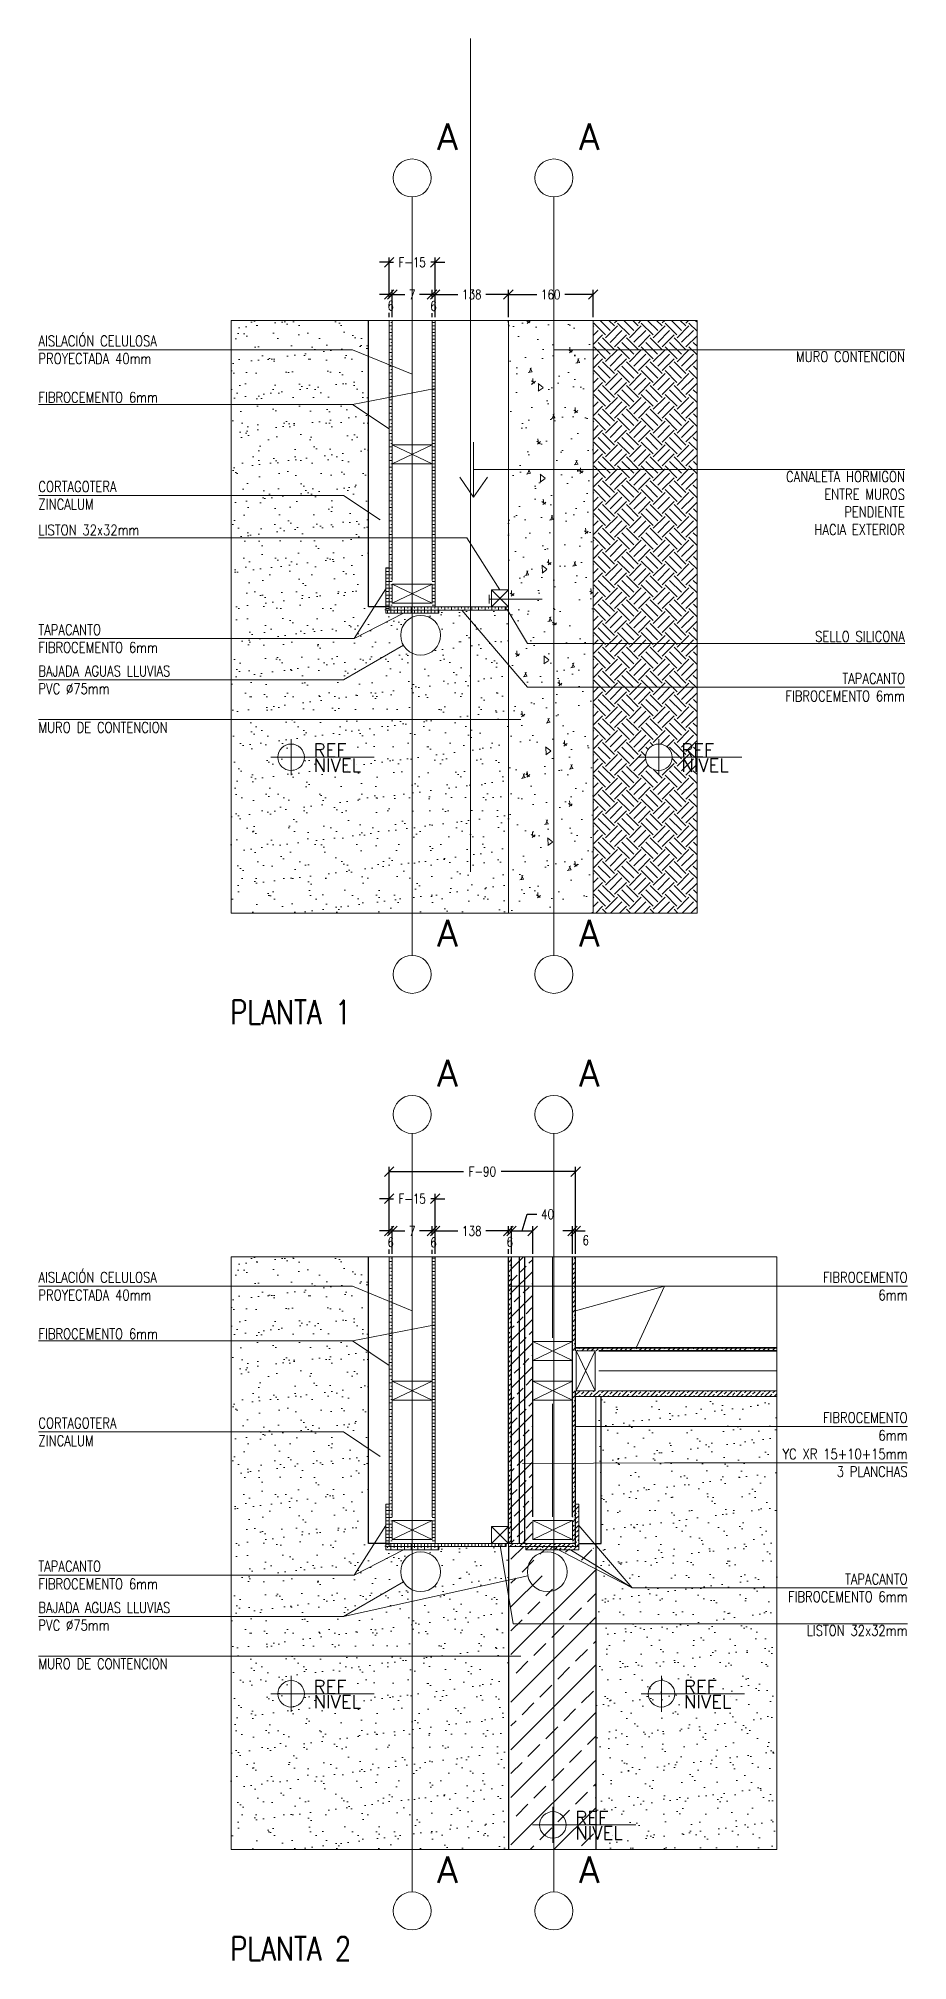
# Model space of a CAD drawing. Header units: metres. Extents: x -2 to 690, y -116 to 73.
# Drawn here: x 507.536 to 509.177, y -76.503 to -72.877 of the extents above; entities that cross this region are included whole.
import ezdxf
from ezdxf.enums import TextEntityAlignment as Align

# ---------------------------------------------------------------- set-up
doc = ezdxf.new("R2010")
doc.units = ezdxf.units.M
doc.header["$LTSCALE"] = 5
doc.header["$MEASUREMENT"] = 0
doc.layers.get('0').update_dxf_attribs({"color": 30})
doc.layers.get('DEFPOINTS').update_dxf_attribs({"color": 210})
doc.layers.add('_AUX', color=210, linetype='Continuous', lineweight=18, plot=False)
for name, color, linetype, lineweight in [('A-ANNO-DIMS', 3, 'Continuous', 18), ('A-ANNO-SYMB', 3, 'Continuous', 18), ('A-ANNO-TEXT', 3, 'Continuous', 18), ('A-DETL-MBND', 3, 'Continuous', 18), ('A-DETL-MCUT', 4, 'Continuous', 25), ('A-DETL-PATT', 8, 'Continuous', 18), ('A-ELEV-IDEN', 3, 'Continuous', 18), ('A-ELEV-MBE2', 4, 'Continuous', 25), ('A-SECT-MCUT', 7, 'Continuous', 35), ('A-WALL-PATT', 8, 'Continuous', 18), ('A-WALL-STUD', 3, 'Continuous', 18)]:
    doc.layers.add(name, color=color, linetype=linetype, lineweight=lineweight)
doc.styles.add('E-ROMANS', font='romans.shx', dxfattribs={"width": 0.8})
doc.dimstyles.new('E-0010_TICK_18', dxfattribs={"dimscale": 0.001, "dimtxt": 18, "dimasz": 18, "dimexe": 9, "dimexo": 6, "dimgap": 9, "dimtad": 0, "dimdec": 0, "dimlfac": 1000, "dimzin": 0, "dimdsep": 46, "dimtxsty": 'E-ROMANS', "dimblk": 'OBLIQUE', "dimcen": 9, "dimclrd": 256, "dimclre": 256, "dimclrt": 256, "dimadec": 0, "dimazin": 0, "dimtfac": 1, "dimtdec": 0, "dimtmove": 1, "dimatfit": 3, "dimldrblk": 'OPEN90', "dimfxl": 1, "dimtfill": 1, "dimtolj": 1, "dimtzin": 0, "dimarcsym": 0})
pattern_1 = [(0, (31.951525, 0), (0, 0.0127), []), (0, (31.951525, 0.00635), (0, 0.0127), [0.00635, -0.003175])]
pattern_2 = [(45, (0, 0), (-0.00898025612, 0.00898025612), []), (45, (-0.00449, 0.00449), (-0.00898025612, 0.00898025612), [0.00635, -0.003175])]
pattern_3 = [(90, (31.951525, 0), (-0.0127, 8e-19), []), (90, (31.945175, 0), (-0.0127, 8e-19), [0.00635, -0.003175])]

msp = doc.modelspace()

# ---------------------------------------------------------------- texts
at = {"layer": 'A-ANNO-TEXT', "style": 'E-ROMANS'}
for s, insert, char_height, attachment_point in [('AISLACIÓN CELULOSA\\PPROYECTADA 40mm', (507.5363, -73.464), 0.02, 4), ('MURO CONTENCION', (509.1715, -73.467), 0.02, 3), ('FIBROCEMENTO 6mm', (507.5363, -73.5537), 0.02, 4), ('CORTAGOTERA\\PZINCALUM', (507.5363, -73.7388), 0.02, 4), ('CANALETA HORMIGON\\PENTRE MUROS\\PPENDIENTE \\PHACIA EXTERIOR', (509.1715, -73.6933), 0.02, 3), ('LISTON 32x32mm', (507.5363, -73.804), 0.02, 4), ('TAPACANTO\\PFIBROCEMENTO 6mm', (507.5363, -74.0089), 0.02, 4), ('SELLO SILICONA', (509.1715, -74.0049), 0.02, 6), ('BAJADA AGUAS LLUVIAS\\PPVC %%C75mm', (507.5363, -74.0868), 0.02, 4), ('TAPACANTO\\PFIBROCEMENTO 6mm', (509.1715, -74.1006), 0.02, 6), ('MURO DE CONTENCION', (507.5363, -74.1764), 0.02, 4), ('\\pi-0.135,l0.135,t0.135;PLANTA 1', (507.8982, -74.691), 0.045, 1), ('AISLACIÓN CELULOSA\\PPROYECTADA 40mm', (507.5363, -75.2305), 0.02, 4), ('FIBROCEMENTO\\P6mm', (509.1765, -75.2305), 0.02, 6), ('FIBROCEMENTO 6mm', (507.5363, -75.3203), 0.02, 4), ('CORTAGOTERA\\PZINCALUM', (507.5363, -75.5053), 0.02, 4), ('FIBROCEMENTO\\P6mm', (509.1765, -75.4952), 0.02, 6), ('YC XR 15+10+15mm\\P3 PLANCHAS', (509.1765, -75.5637), 0.02, 6), ('TAPACANTO\\PFIBROCEMENTO 6mm', (507.5363, -75.7755), 0.02, 4), ('TAPACANTO\\PFIBROCEMENTO 6mm', (509.1765, -75.7996), 0.02, 6), ('BAJADA AGUAS LLUVIAS\\PPVC %%C75mm', (507.5363, -75.8534), 0.02, 4), ('LISTON 32x32mm', (509.1765, -75.87), 0.02, 3), ('MURO DE CONTENCION', (507.5363, -75.9429), 0.02, 4), ('\\pi-0.135,l0.135,t0.135;PLANTA 2 ', (507.8982, -76.4576), 0.045, 1)]:
    msp.add_mtext(s, dxfattribs=dict(at, insert=insert, char_height=char_height, attachment_point=attachment_point))
for p in [(508.3081, -73.0621), (508.5756, -73.0621), (508.3081, -74.5646), (508.5756, -74.5646), (508.3081, -74.8287), (508.5756, -74.8287), (508.3081, -76.3311), (508.5756, -76.3311)]:
    msp.add_attdef('A', text='0.00', height=0.05, dxfattribs=at).set_placement(p, align=Align.MIDDLE_CENTER)
for p in [(508.0556, -74.2395), (508.7495, -74.2395), (508.0556, -76.0061), (508.7545, -76.0061), (508.5495, -76.2535)]:
    msp.add_attdef('REF', text='', height=0.025, dxfattribs=at).set_placement(p, align=Align.BOTTOM_LEFT)
for p in [(508.0554, -74.2352), (508.7493, -74.2352), (508.0554, -76.0018), (508.7543, -76.0018), (508.5493, -76.2492)]:
    msp.add_attdef('NIVEL', text='%%P0,00', height=0.025, dxfattribs=at).set_placement(p, align=Align.TOP_LEFT)

# ---------------------------------------------------------------- blocks, each defined once
blk = doc.blocks.new('_Oblique')
at = {"color": 0, "linetype": 'ByBlock', "lineweight": -2}
blk.add_line((-0.5, -0.5), (0.5, 0.5), dxfattribs=at)
blk = doc.blocks.new('*D1018')
at = {"layer": 'A-ANNO-DIMS', "lineweight": -2, "transparency": 16777216}
for p, q in [((508.1981, -75.0655), (508.1801, -75.0655)), ((508.1981, -75.1692), (508.1981, -75.0565)), ((508.1981, -75.0655), (508.2062, -75.0655)), ((508.2851, -75.0655), (508.277, -75.0655)), ((508.2851, -75.1692), (508.2851, -75.0565)), ((508.2851, -75.0655), (508.3031, -75.0655))]:
    blk.add_line(p, q, dxfattribs=at)
at = {"layer": 'DEFPOINTS', "color": 0, "transparency": 16777216}
for p in [(508.1981, -75.1752), (508.2851, -75.1752)]:
    blk.add_point(p, dxfattribs=at)
at = {"layer": 'A-ANNO-DIMS', "lineweight": -2, "transparency": 16777216, "xscale": 0.018, "yscale": 0.018, "zscale": 0.018}
blk.add_blockref('_Oblique', (508.1981, -75.0655), dxfattribs=at)
at = {"layer": 'A-ANNO-DIMS', "lineweight": -2, "transparency": 16777216, "xscale": 0.018, "yscale": 0.018, "zscale": 0.018, "rotation": 180}
blk.add_blockref('_Oblique', (508.2851, -75.0655), dxfattribs=at)
at = {"layer": 'A-ANNO-DIMS', "transparency": 16777216, "insert": (508.2416, -75.0655), "char_height": 0.018, "attachment_point": 5, "style": 'E-ROMANS', "bg_fill": 3, "box_fill_scale": 1.25, "bg_fill_color": 256, "bg_fill_true_color": 13158600, "bg_fill_transparency": 0}
blk.add_mtext('\\A1;F-15', dxfattribs=at)
at = {"layer": 'DEFPOINTS', "color": 0, "transparency": 16777216}
blk.add_point((508.2851, -75.0655), dxfattribs=at)
blk = doc.blocks.new('_Open90')
at = {"color": 0, "linetype": 'ByBlock', "lineweight": -2}
for p, q in [((0, 0), (-1, 0)), ((-0.5, 0.5), (0, 0)), ((0, 0), (-0.5, -0.5))]:
    blk.add_line(p, q, dxfattribs=at)
blk = doc.blocks.new('*D41')
at = {"layer": 'A-ANNO-DIMS', "lineweight": -2, "transparency": 16777216}
for p, q in [((508.1981, -75.1692), (508.1981, -75.0053)), ((508.1981, -75.0143), (508.3387, -75.0143)), ((508.5501, -75.0143), (508.4095, -75.0143)), ((508.5501, -75.1692), (508.5501, -75.0053))]:
    blk.add_line(p, q, dxfattribs=at)
at = {"layer": 'DEFPOINTS', "color": 0, "transparency": 16777216}
for p in [(508.5501, -75.0143), (508.1981, -75.1752), (508.5501, -75.1752)]:
    blk.add_point(p, dxfattribs=at)
at = {"layer": 'A-ANNO-DIMS', "lineweight": -2, "transparency": 16777216, "xscale": 0.018, "yscale": 0.018, "zscale": 0.018, "rotation": 180}
blk.add_blockref('_Oblique', (508.1981, -75.0143), dxfattribs=at)
at = {"layer": 'A-ANNO-DIMS', "lineweight": -2, "transparency": 16777216, "xscale": 0.018, "yscale": 0.018, "zscale": 0.018}
blk.add_blockref('_Oblique', (508.5501, -75.0143), dxfattribs=at)
at = {"layer": 'A-ANNO-DIMS', "transparency": 16777216, "insert": (508.3741, -75.0143), "char_height": 0.018, "attachment_point": 5, "style": 'E-ROMANS', "bg_fill": 3, "box_fill_scale": 1.25, "bg_fill_color": 256, "bg_fill_true_color": 13158600, "bg_fill_transparency": 0}
blk.add_mtext('\\A1;F-90', dxfattribs=at)
blk = doc.blocks.new('*D1019')
at = {"layer": 'A-ANNO-DIMS', "lineweight": -2, "transparency": 16777216}
for p, q in [((508.1981, -75.1263), (508.1801, -75.1263)), ((508.1981, -75.1692), (508.1981, -75.1173)), ((508.2041, -75.1692), (508.2041, -75.1173)), ((508.2041, -75.1263), (508.2221, -75.1263))]:
    blk.add_line(p, q, dxfattribs=at)
at = {"layer": 'A-ANNO-DIMS', "transparency": 16777216, "insert": (508.2011, -75.1474), "char_height": 0.018, "attachment_point": 5, "style": 'E-ROMANS', "bg_fill": 3, "box_fill_scale": 1.25, "bg_fill_color": 256, "bg_fill_true_color": 13158600, "bg_fill_transparency": 0}
blk.add_mtext('\\A1;6', dxfattribs=at)
at = {"layer": 'A-ANNO-DIMS', "lineweight": -2, "transparency": 16777216}
blk.add_line((508.1981, -75.1263), (508.2041, -75.1263), dxfattribs=at)
at = {"layer": 'DEFPOINTS', "color": 0, "transparency": 16777216}
for p in [(508.2041, -75.1263), (508.1981, -75.1752), (508.2041, -75.1752)]:
    blk.add_point(p, dxfattribs=at)
at = {"layer": 'A-ANNO-DIMS', "lineweight": -2, "transparency": 16777216, "xscale": 0.018, "yscale": 0.018, "zscale": 0.018}
blk.add_blockref('_Oblique', (508.1981, -75.1263), dxfattribs=at)
at = {"layer": 'A-ANNO-DIMS', "lineweight": -2, "transparency": 16777216, "xscale": 0.018, "yscale": 0.018, "zscale": 0.018, "rotation": 180}
blk.add_blockref('_Oblique', (508.2041, -75.1263), dxfattribs=at)
blk = doc.blocks.new('*D1020')
at = {"layer": 'A-ANNO-DIMS', "lineweight": -2, "transparency": 16777216}
for p, q in [((508.2041, -75.1692), (508.2041, -75.1173)), ((508.2041, -75.1263), (508.2278, -75.1263)), ((508.2791, -75.1263), (508.2554, -75.1263)), ((508.2791, -75.1692), (508.2791, -75.1173))]:
    blk.add_line(p, q, dxfattribs=at)
at = {"layer": 'DEFPOINTS', "color": 0, "transparency": 16777216}
for p in [(508.2791, -75.1263), (508.2041, -75.1752), (508.2791, -75.1752)]:
    blk.add_point(p, dxfattribs=at)
at = {"layer": 'A-ANNO-DIMS', "lineweight": -2, "transparency": 16777216, "xscale": 0.018, "yscale": 0.018, "zscale": 0.018, "rotation": 180}
blk.add_blockref('_Oblique', (508.2041, -75.1263), dxfattribs=at)
at = {"layer": 'A-ANNO-DIMS', "lineweight": -2, "transparency": 16777216, "xscale": 0.018, "yscale": 0.018, "zscale": 0.018}
blk.add_blockref('_Oblique', (508.2791, -75.1263), dxfattribs=at)
at = {"layer": 'A-ANNO-DIMS', "transparency": 16777216, "insert": (508.2416, -75.1263), "char_height": 0.018, "attachment_point": 5, "style": 'E-ROMANS', "bg_fill": 3, "box_fill_scale": 1.25, "bg_fill_color": 256, "bg_fill_true_color": 13158600, "bg_fill_transparency": 0}
blk.add_mtext('\\A1;7', dxfattribs=at)
blk = doc.blocks.new('*D1021')
at = {"layer": 'A-ANNO-DIMS', "lineweight": -2, "transparency": 16777216}
for p, q in [((508.2791, -75.1263), (508.2611, -75.1263)), ((508.2791, -75.1692), (508.2791, -75.1173)), ((508.2851, -75.1692), (508.2851, -75.1173)), ((508.2851, -75.1263), (508.3031, -75.1263))]:
    blk.add_line(p, q, dxfattribs=at)
at = {"layer": 'A-ANNO-DIMS', "transparency": 16777216, "insert": (508.2821, -75.1479), "char_height": 0.018, "attachment_point": 5, "style": 'E-ROMANS', "bg_fill": 3, "box_fill_scale": 1.25, "bg_fill_color": 256, "bg_fill_true_color": 13158600, "bg_fill_transparency": 0}
blk.add_mtext('\\A1;6', dxfattribs=at)
at = {"layer": 'A-ANNO-DIMS', "lineweight": -2, "transparency": 16777216}
blk.add_line((508.2791, -75.1263), (508.2851, -75.1263), dxfattribs=at)
at = {"layer": 'DEFPOINTS', "color": 0, "transparency": 16777216}
for p in [(508.2851, -75.1263), (508.2791, -75.1752), (508.2851, -75.1752)]:
    blk.add_point(p, dxfattribs=at)
at = {"layer": 'A-ANNO-DIMS', "lineweight": -2, "transparency": 16777216, "xscale": 0.018, "yscale": 0.018, "zscale": 0.018}
blk.add_blockref('_Oblique', (508.2791, -75.1263), dxfattribs=at)
at = {"layer": 'A-ANNO-DIMS', "lineweight": -2, "transparency": 16777216, "xscale": 0.018, "yscale": 0.018, "zscale": 0.018, "rotation": 180}
blk.add_blockref('_Oblique', (508.2851, -75.1263), dxfattribs=at)
blk = doc.blocks.new('*D1022')
at = {"layer": 'A-ANNO-DIMS', "lineweight": -2, "transparency": 16777216}
for p, q in [((508.2851, -75.1692), (508.2851, -75.1173)), ((508.2851, -75.1263), (508.3277, -75.1263)), ((508.4231, -75.1263), (508.3806, -75.1263)), ((508.4231, -75.1692), (508.4231, -75.1173))]:
    blk.add_line(p, q, dxfattribs=at)
at = {"layer": 'DEFPOINTS', "color": 0, "transparency": 16777216}
for p in [(508.4231, -75.1263), (508.2851, -75.1752), (508.4231, -75.1752)]:
    blk.add_point(p, dxfattribs=at)
at = {"layer": 'A-ANNO-DIMS', "lineweight": -2, "transparency": 16777216, "xscale": 0.018, "yscale": 0.018, "zscale": 0.018, "rotation": 180}
blk.add_blockref('_Oblique', (508.2851, -75.1263), dxfattribs=at)
at = {"layer": 'A-ANNO-DIMS', "lineweight": -2, "transparency": 16777216, "xscale": 0.018, "yscale": 0.018, "zscale": 0.018}
blk.add_blockref('_Oblique', (508.4231, -75.1263), dxfattribs=at)
at = {"layer": 'A-ANNO-DIMS', "transparency": 16777216, "insert": (508.3541, -75.1263), "char_height": 0.018, "attachment_point": 5, "style": 'E-ROMANS', "bg_fill": 3, "box_fill_scale": 1.25, "bg_fill_color": 256, "bg_fill_true_color": 13158600, "bg_fill_transparency": 0}
blk.add_mtext('\\A1;138', dxfattribs=at)
blk = doc.blocks.new('*D1023')
at = {"layer": 'A-ANNO-DIMS', "lineweight": -2, "transparency": 16777216}
for p, q in [((508.4231, -75.1263), (508.4051, -75.1263)), ((508.4231, -75.1692), (508.4231, -75.1173)), ((508.4291, -75.1692), (508.4291, -75.1173)), ((508.4291, -75.1263), (508.4471, -75.1263))]:
    blk.add_line(p, q, dxfattribs=at)
at = {"layer": 'A-ANNO-DIMS', "transparency": 16777216, "insert": (508.4261, -75.1468), "char_height": 0.018, "attachment_point": 5, "style": 'E-ROMANS', "bg_fill": 3, "box_fill_scale": 1.25, "bg_fill_color": 256, "bg_fill_true_color": 13158600, "bg_fill_transparency": 0}
blk.add_mtext('\\A1;6', dxfattribs=at)
at = {"layer": 'A-ANNO-DIMS', "lineweight": -2, "transparency": 16777216}
blk.add_line((508.4231, -75.1263), (508.4291, -75.1263), dxfattribs=at)
at = {"layer": 'DEFPOINTS', "color": 0, "transparency": 16777216}
for p in [(508.4291, -75.1263), (508.4231, -75.1752), (508.4291, -75.1752)]:
    blk.add_point(p, dxfattribs=at)
at = {"layer": 'A-ANNO-DIMS', "lineweight": -2, "transparency": 16777216, "xscale": 0.018, "yscale": 0.018, "zscale": 0.018}
blk.add_blockref('_Oblique', (508.4231, -75.1263), dxfattribs=at)
at = {"layer": 'A-ANNO-DIMS', "lineweight": -2, "transparency": 16777216, "xscale": 0.018, "yscale": 0.018, "zscale": 0.018, "rotation": 180}
blk.add_blockref('_Oblique', (508.4291, -75.1263), dxfattribs=at)
blk = doc.blocks.new('*D42')
at = {"layer": 'A-ANNO-DIMS', "lineweight": -2, "transparency": 16777216}
for p, q in [((508.4291, -75.1692), (508.4291, -75.1173)), ((508.4291, -75.1263), (508.4691, -75.1263)), ((508.4491, -75.1263), (508.4586, -75.0948)), ((508.4586, -75.0948), (508.4766, -75.0948)), ((508.4691, -75.1692), (508.4691, -75.1173))]:
    blk.add_line(p, q, dxfattribs=at)
at = {"layer": 'DEFPOINTS', "color": 0, "transparency": 16777216}
for p in [(508.4291, -75.1752), (508.4691, -75.1752)]:
    blk.add_point(p, dxfattribs=at)
at = {"layer": 'A-ANNO-DIMS', "lineweight": -2, "transparency": 16777216, "xscale": 0.018, "yscale": 0.018, "zscale": 0.018, "rotation": 180}
blk.add_blockref('_Oblique', (508.4291, -75.1263), dxfattribs=at)
at = {"layer": 'A-ANNO-DIMS', "transparency": 16777216, "insert": (508.4972, -75.0948), "char_height": 0.018, "attachment_point": 5, "style": 'E-ROMANS', "bg_fill": 3, "box_fill_scale": 1.25, "bg_fill_color": 256, "bg_fill_true_color": 13158600, "bg_fill_transparency": 0}
blk.add_mtext('\\A1;40', dxfattribs=at)
at = {"layer": 'DEFPOINTS', "color": 0, "transparency": 16777216}
blk.add_point((508.4691, -75.1263), dxfattribs=at)
at = {"layer": 'A-ANNO-DIMS', "lineweight": -2, "transparency": 16777216, "xscale": 0.018, "yscale": 0.018, "zscale": 0.018}
blk.add_blockref('_Oblique', (508.4691, -75.1263), dxfattribs=at)
blk = doc.blocks.new('*D1024')
at = {"layer": 'A-ANNO-DIMS', "lineweight": -2, "transparency": 16777216}
for p, q in [((508.5441, -75.1263), (508.5261, -75.1263)), ((508.5441, -75.1692), (508.5441, -75.1173)), ((508.5501, -75.1692), (508.5501, -75.1173)), ((508.5501, -75.1263), (508.5681, -75.1263))]:
    blk.add_line(p, q, dxfattribs=at)
at = {"layer": 'A-ANNO-DIMS', "transparency": 16777216, "insert": (508.5691, -75.1439), "char_height": 0.018, "attachment_point": 5, "style": 'E-ROMANS', "bg_fill": 3, "box_fill_scale": 1.25, "bg_fill_color": 256, "bg_fill_true_color": 13158600, "bg_fill_transparency": 0}
blk.add_mtext('\\A1;6', dxfattribs=at)
at = {"layer": 'A-ANNO-DIMS', "lineweight": -2, "transparency": 16777216}
blk.add_line((508.5441, -75.1263), (508.5501, -75.1263), dxfattribs=at)
at = {"layer": 'DEFPOINTS', "color": 0, "transparency": 16777216}
for p in [(508.5501, -75.1263), (508.5441, -75.1752), (508.5501, -75.1752)]:
    blk.add_point(p, dxfattribs=at)
at = {"layer": 'A-ANNO-DIMS', "lineweight": -2, "transparency": 16777216, "xscale": 0.018, "yscale": 0.018, "zscale": 0.018}
blk.add_blockref('_Oblique', (508.5441, -75.1263), dxfattribs=at)
at = {"layer": 'A-ANNO-DIMS', "lineweight": -2, "transparency": 16777216, "xscale": 0.018, "yscale": 0.018, "zscale": 0.018, "rotation": 180}
blk.add_blockref('_Oblique', (508.5501, -75.1263), dxfattribs=at)
blk = doc.blocks.new('*D1025')
at = {"layer": 'A-ANNO-DIMS', "lineweight": -2, "transparency": 16777216}
for p, q in [((508.1981, -73.299), (508.1801, -73.299)), ((508.1981, -73.4026), (508.1981, -73.29)), ((508.1981, -73.299), (508.2062, -73.299)), ((508.2851, -73.299), (508.277, -73.299)), ((508.2851, -73.4026), (508.2851, -73.29)), ((508.2851, -73.299), (508.3031, -73.299))]:
    blk.add_line(p, q, dxfattribs=at)
at = {"layer": 'DEFPOINTS', "color": 0, "transparency": 16777216}
for p in [(508.1981, -73.4086), (508.2851, -73.4086)]:
    blk.add_point(p, dxfattribs=at)
at = {"layer": 'A-ANNO-DIMS', "lineweight": -2, "transparency": 16777216, "xscale": 0.018, "yscale": 0.018, "zscale": 0.018}
blk.add_blockref('_Oblique', (508.1981, -73.299), dxfattribs=at)
at = {"layer": 'A-ANNO-DIMS', "lineweight": -2, "transparency": 16777216, "xscale": 0.018, "yscale": 0.018, "zscale": 0.018, "rotation": 180}
blk.add_blockref('_Oblique', (508.2851, -73.299), dxfattribs=at)
at = {"layer": 'A-ANNO-DIMS', "transparency": 16777216, "insert": (508.2416, -73.299), "char_height": 0.018, "attachment_point": 5, "style": 'E-ROMANS', "bg_fill": 3, "box_fill_scale": 1.25, "bg_fill_color": 256, "bg_fill_true_color": 13158600, "bg_fill_transparency": 0}
blk.add_mtext('\\A1;F-15', dxfattribs=at)
at = {"layer": 'DEFPOINTS', "color": 0, "transparency": 16777216}
blk.add_point((508.2851, -73.299), dxfattribs=at)
blk = doc.blocks.new('*D1026')
at = {"layer": 'A-ANNO-DIMS', "lineweight": -2, "transparency": 16777216}
for p, q in [((508.1981, -73.4026), (508.1981, -73.3507)), ((508.2041, -73.4026), (508.2041, -73.3507)), ((508.1981, -73.3597), (508.1801, -73.3597)), ((508.2041, -73.3597), (508.2221, -73.3597))]:
    blk.add_line(p, q, dxfattribs=at)
at = {"layer": 'A-ANNO-DIMS', "transparency": 16777216, "insert": (508.2011, -73.3808), "char_height": 0.018, "attachment_point": 5, "style": 'E-ROMANS', "bg_fill": 3, "box_fill_scale": 1.25, "bg_fill_color": 256, "bg_fill_true_color": 13158600, "bg_fill_transparency": 0}
blk.add_mtext('\\A1;6', dxfattribs=at)
at = {"layer": 'A-ANNO-DIMS', "lineweight": -2, "transparency": 16777216}
blk.add_line((508.1981, -73.3597), (508.2041, -73.3597), dxfattribs=at)
at = {"layer": 'DEFPOINTS', "color": 0, "transparency": 16777216}
for p in [(508.2041, -73.3597), (508.1981, -73.4086), (508.2041, -73.4086)]:
    blk.add_point(p, dxfattribs=at)
at = {"layer": 'A-ANNO-DIMS', "lineweight": -2, "transparency": 16777216, "xscale": 0.018, "yscale": 0.018, "zscale": 0.018}
blk.add_blockref('_Oblique', (508.1981, -73.3597), dxfattribs=at)
at = {"layer": 'A-ANNO-DIMS', "lineweight": -2, "transparency": 16777216, "xscale": 0.018, "yscale": 0.018, "zscale": 0.018, "rotation": 180}
blk.add_blockref('_Oblique', (508.2041, -73.3597), dxfattribs=at)
blk = doc.blocks.new('*D1027')
at = {"layer": 'A-ANNO-DIMS', "lineweight": -2, "transparency": 16777216}
for p, q in [((508.2041, -73.4026), (508.2041, -73.3507)), ((508.2791, -73.4026), (508.2791, -73.3507)), ((508.2041, -73.3597), (508.2278, -73.3597)), ((508.2791, -73.3597), (508.2554, -73.3597))]:
    blk.add_line(p, q, dxfattribs=at)
at = {"layer": 'DEFPOINTS', "color": 0, "transparency": 16777216}
for p in [(508.2791, -73.3597), (508.2041, -73.4086), (508.2791, -73.4086)]:
    blk.add_point(p, dxfattribs=at)
at = {"layer": 'A-ANNO-DIMS', "lineweight": -2, "transparency": 16777216, "xscale": 0.018, "yscale": 0.018, "zscale": 0.018, "rotation": 180}
blk.add_blockref('_Oblique', (508.2041, -73.3597), dxfattribs=at)
at = {"layer": 'A-ANNO-DIMS', "lineweight": -2, "transparency": 16777216, "xscale": 0.018, "yscale": 0.018, "zscale": 0.018}
blk.add_blockref('_Oblique', (508.2791, -73.3597), dxfattribs=at)
at = {"layer": 'A-ANNO-DIMS', "transparency": 16777216, "insert": (508.2416, -73.3597), "char_height": 0.018, "attachment_point": 5, "style": 'E-ROMANS', "bg_fill": 3, "box_fill_scale": 1.25, "bg_fill_color": 256, "bg_fill_true_color": 13158600, "bg_fill_transparency": 0}
blk.add_mtext('\\A1;7', dxfattribs=at)
blk = doc.blocks.new('*D1028')
at = {"layer": 'A-ANNO-DIMS', "lineweight": -2, "transparency": 16777216}
for p, q in [((508.2791, -73.4026), (508.2791, -73.3507)), ((508.2851, -73.4026), (508.2851, -73.3507)), ((508.2791, -73.3597), (508.2611, -73.3597)), ((508.2851, -73.3597), (508.3031, -73.3597))]:
    blk.add_line(p, q, dxfattribs=at)
at = {"layer": 'A-ANNO-DIMS', "transparency": 16777216, "insert": (508.2821, -73.3814), "char_height": 0.018, "attachment_point": 5, "style": 'E-ROMANS', "bg_fill": 3, "box_fill_scale": 1.25, "bg_fill_color": 256, "bg_fill_true_color": 13158600, "bg_fill_transparency": 0}
blk.add_mtext('\\A1;6', dxfattribs=at)
at = {"layer": 'A-ANNO-DIMS', "lineweight": -2, "transparency": 16777216}
blk.add_line((508.2791, -73.3597), (508.2851, -73.3597), dxfattribs=at)
at = {"layer": 'DEFPOINTS', "color": 0, "transparency": 16777216}
for p in [(508.2851, -73.3597), (508.2791, -73.4086), (508.2851, -73.4086)]:
    blk.add_point(p, dxfattribs=at)
at = {"layer": 'A-ANNO-DIMS', "lineweight": -2, "transparency": 16777216, "xscale": 0.018, "yscale": 0.018, "zscale": 0.018}
blk.add_blockref('_Oblique', (508.2791, -73.3597), dxfattribs=at)
at = {"layer": 'A-ANNO-DIMS', "lineweight": -2, "transparency": 16777216, "xscale": 0.018, "yscale": 0.018, "zscale": 0.018, "rotation": 180}
blk.add_blockref('_Oblique', (508.2851, -73.3597), dxfattribs=at)
blk = doc.blocks.new('*D1029')
at = {"layer": 'A-ANNO-DIMS', "lineweight": -2, "transparency": 16777216}
for p, q in [((508.2851, -73.4026), (508.2851, -73.3507)), ((508.4231, -73.4026), (508.4231, -73.3507)), ((508.2851, -73.3597), (508.3277, -73.3597)), ((508.4231, -73.3597), (508.3806, -73.3597))]:
    blk.add_line(p, q, dxfattribs=at)
at = {"layer": 'DEFPOINTS', "color": 0, "transparency": 16777216}
for p in [(508.4231, -73.3597), (508.2851, -73.4086), (508.4231, -73.4086)]:
    blk.add_point(p, dxfattribs=at)
at = {"layer": 'A-ANNO-DIMS', "lineweight": -2, "transparency": 16777216, "xscale": 0.018, "yscale": 0.018, "zscale": 0.018, "rotation": 180}
blk.add_blockref('_Oblique', (508.2851, -73.3597), dxfattribs=at)
at = {"layer": 'A-ANNO-DIMS', "lineweight": -2, "transparency": 16777216, "xscale": 0.018, "yscale": 0.018, "zscale": 0.018}
blk.add_blockref('_Oblique', (508.4231, -73.3597), dxfattribs=at)
at = {"layer": 'A-ANNO-DIMS', "transparency": 16777216, "insert": (508.3541, -73.3597), "char_height": 0.018, "attachment_point": 5, "style": 'E-ROMANS', "bg_fill": 3, "box_fill_scale": 1.25, "bg_fill_color": 256, "bg_fill_true_color": 13158600, "bg_fill_transparency": 0}
blk.add_mtext('\\A1;138', dxfattribs=at)
blk = doc.blocks.new('*D51')
at = {"layer": 'A-ANNO-DIMS', "lineweight": -2, "transparency": 16777216}
for p, q in [((508.4231, -73.4026), (508.4231, -73.3507)), ((508.5831, -73.4026), (508.5831, -73.3507)), ((508.4231, -73.3597), (508.4767, -73.3597)), ((508.5831, -73.3597), (508.5296, -73.3597))]:
    blk.add_line(p, q, dxfattribs=at)
at = {"layer": 'DEFPOINTS', "color": 0, "transparency": 16777216}
for p in [(508.5831, -73.3597), (508.4231, -73.4086), (508.5831, -73.4086)]:
    blk.add_point(p, dxfattribs=at)
at = {"layer": 'A-ANNO-DIMS', "lineweight": -2, "transparency": 16777216, "xscale": 0.018, "yscale": 0.018, "zscale": 0.018, "rotation": 180}
blk.add_blockref('_Oblique', (508.4231, -73.3597), dxfattribs=at)
at = {"layer": 'A-ANNO-DIMS', "lineweight": -2, "transparency": 16777216, "xscale": 0.018, "yscale": 0.018, "zscale": 0.018}
blk.add_blockref('_Oblique', (508.5831, -73.3597), dxfattribs=at)
at = {"layer": 'A-ANNO-DIMS', "transparency": 16777216, "insert": (508.5031, -73.3597), "char_height": 0.018, "attachment_point": 5, "style": 'E-ROMANS', "bg_fill": 3, "box_fill_scale": 1.25, "bg_fill_color": 256, "bg_fill_true_color": 13158600, "bg_fill_transparency": 0}
blk.add_mtext('\\A1;160', dxfattribs=at)

# ---------------------------------------------------------------- hatches: boundary and pattern name
at = {"layer": 'A-DETL-PATT'}
h = msp.add_hatch(dxfattribs=at)
h.set_pattern_fill('AR-SAND', color=256, scale=0.001, style=0)
h.set_pattern_definition([(37.5, (31.951525, 2.28406), (-0.0016000313, 0.0489413237), [0, -0.038608, 0, -0.04318, 0, -0.041275]), (7.5, (31.951525, 2.28406), (0.044952328, 0.07168251), [0, -0.020828, 0, -0.034798, 0, -0.013335]), (327.5, (31.920283, 2.28406), (0.079099237, 0.0001437185), [0, -0.0127, 0, -0.04572, 0, -0.05969]), (317.5, (31.920283, 2.28406), (0.076355645, 0.022292932), [0, -0.00635, 0, -0.029972, 0, -0.03429])])
h.paths.add_polyline_path([(508.4231, -73.9551), (508.4231, -73.9491), (508.4189, -73.9491), (508.4189, -73.9551), (508.2921, -73.9551), (508.2921, -73.9611), (508.1921, -73.9611), (508.1921, -73.9551), (508.1921, -73.9491), (508.1591, -73.9491), (508.1591, -73.4086), (507.9, -73.4086), (507.9, -74.5266), (508.4231, -74.5266)])
h.paths.add_polyline_path([(508.2201, -74.0026, -1), (508.2951, -74.0026, -1)], flags=16)
h = msp.add_hatch(dxfattribs=at)
h.set_pattern_fill('BRASS', color=256, scale=0.002, style=0)
h.set_pattern_definition(pattern_1)
h.paths.add_polyline_path([(508.2041, -73.4086), (508.1981, -73.4086), (508.1981, -73.9491), (508.2041, -73.9491), (508.2041, -73.8991)])
h.paths.add_polyline_path([(508.2851, -73.4086), (508.2791, -73.4086), (508.2791, -73.8991), (508.2791, -73.9491), (508.2851, -73.9491)])
h.paths.add_polyline_path([(508.1981, -73.8751), (508.1921, -73.8751), (508.1921, -73.9491), (508.1981, -73.9491)])
h.paths.add_polyline_path([(508.1981, -73.9491), (508.1921, -73.9491), (508.1921, -73.9551), (508.1981, -73.9551)])
h = msp.add_hatch(dxfattribs=at)
h.set_pattern_fill('AR-CONC', color=256, scale=0.0005, angle=45, style=0)
h.set_pattern_definition([(95, (31.951525, 0), (0.070047325, 0.05877669), [0.009525, -0.104775]), (40, (31.95153, 0), (-0.080008945, 0.055088503), [0.00762, -0.08382]), (145.451, (31.95736, 0.0049), (-0.009961079, 0.113865118), [0.008095, -0.089045]), (91.1842, (31.93356, 0.01796), (0.110705122, 0.080976706), [0.0142875, -0.1571625]), (141.6356, (31.94279, 0.02471), (-0.003543072, 0.171413216), [0.0121425, -0.1335675]), (36.184, (31.93356, 0.01796), (-0.003542786, 0.171413193), [0.01143, -0.12573]), (66, (31.947035, 0.02245), (0.089760276, 0.017447634), [0.009525, -0.104775]), (11, (31.94704, 0.02245), (-0.043269963, 0.086970597), [0.00762, -0.08382]), (116.4514, (31.954515, 0.023905), (0.04649002, 0.104418228), [0.008095, -0.089045]), (82.5, (31.951525, 0), (-0.0288027345, 0.0309867068), [0, -0.082804, 0, -0.08509, 0, -0.0841375]), (52.5, (31.951525, 0), (-0.0117948637, 0.0590435), [0, -0.048514, 0, -0.080899, 0, -0.0320675]), (12.5, (31.9315, -0.020026), (0.0499639315, 0.0459130978), [0, -0.03175, 0, -0.09906, 0, -0.131445]), (2.5, (31.92252, -0.029006), (0.043381952, 0.0613611964), [0, -0.041275, 0, -0.065786, 0, -0.093345])])
h.paths.add_polyline_path([(508.5831, -73.4086), (508.5091, -73.4086), (508.5091, -73.464), (508.5831, -73.464)])
h.paths.add_polyline_path([(508.5091, -73.4086), (508.4231, -73.4086), (508.4231, -73.9491), (508.4231, -73.9491), (508.4231, -73.9956), (508.4593, -74.1006), (508.5091, -74.1006)])
h.paths.add_polyline_path([(508.5831, -73.464), (508.5091, -73.464), (508.5091, -74.1006), (508.5831, -74.1006), (508.5831, -73.9491)])
h.paths.add_polyline_path([(508.5831, -74.1006), (508.5091, -74.1006), (508.5091, -74.5266), (508.5831, -74.5266)])
h.paths.add_polyline_path([(508.5091, -74.1006), (508.4593, -74.1006), (508.4231, -73.9956), (508.4231, -74.5266), (508.5091, -74.5266)])
h = msp.add_hatch(dxfattribs=at)
h.set_pattern_fill('BRASS', color=256, scale=0.002, angle=90, style=0)
h.set_pattern_definition(pattern_3)
h.paths.add_polyline_path([(508.1921, -73.9551), (508.2921, -73.9551), (508.2921, -73.9611), (508.1921, -73.9611)])
edge = h.paths.add_edge_path()
edge.add_line((508.4189, -73.9551), (508.1981, -73.9551))
edge.add_line((508.1981, -73.9551), (508.1981, -73.9491))
edge.add_line((508.1981, -73.9491), (508.4189, -73.9491))
h = msp.add_hatch(dxfattribs=at)
h.set_pattern_fill('AR-SAND', color=256, scale=0.001, style=0)
h.set_pattern_definition([(37.5, (31.951525, 0.51749), (-0.0016000313, 0.0489413237), [0, -0.038608, 0, -0.04318, 0, -0.041275]), (7.5, (31.951525, 0.51749), (0.044952328, 0.07168251), [0, -0.020828, 0, -0.034798, 0, -0.013335]), (327.5, (31.920283, 0.51749), (0.079099237, 0.0001437185), [0, -0.0127, 0, -0.04572, 0, -0.05969]), (317.5, (31.920283, 0.51749), (0.076355645, 0.022292932), [0, -0.00635, 0, -0.029972, 0, -0.03429])])
h.paths.add_polyline_path([(508.4231, -75.7216), (508.4231, -75.7156), (508.4189, -75.7156), (508.4189, -75.7216), (508.2921, -75.7216), (508.2921, -75.7276), (508.1921, -75.7276), (508.1921, -75.7216), (508.1921, -75.7156), (508.1591, -75.7156), (508.1591, -75.1752), (507.9, -75.1752), (507.9, -76.2932), (508.4231, -76.2932)])
h.paths.add_polyline_path([(508.2201, -75.7691, -1), (508.2951, -75.7691, -1)], flags=16)
h = msp.add_hatch(dxfattribs=at)
h.set_pattern_fill('BRASS', color=256, scale=0.002, style=0)
h.set_pattern_definition(pattern_1)
h.paths.add_polyline_path([(508.2851, -75.1752), (508.2791, -75.1752), (508.2791, -75.6656), (508.2791, -75.7156), (508.2851, -75.7156)])
h.paths.add_polyline_path([(508.2041, -75.1752), (508.1981, -75.1752), (508.1981, -75.7156), (508.2041, -75.7156), (508.2041, -75.6656)])
h = msp.add_hatch(dxfattribs=at)
h.set_pattern_fill('BRASS', color=256, scale=0.002, angle=45, style=0)
h.set_pattern_definition(pattern_2)
h.paths.add_polyline_path([(508.4291, -75.1752), (508.4231, -75.1752), (508.4231, -75.7156), (508.4291, -75.7156)])
h.paths.add_polyline_path([(508.5501, -75.4276), (508.5441, -75.4276), (508.5441, -75.4526), (508.5441, -75.6656), (508.5441, -75.7156), (508.5501, -75.7156), (508.5501, -75.6416)])
h.paths.add_polyline_path([(508.5501, -75.1752), (508.5441, -75.1752), (508.5441, -75.3526), (508.5501, -75.3526)])
h = msp.add_hatch(dxfattribs=at)
h.set_pattern_fill('BRASS', color=256, scale=0.005, angle=45, style=0)
h.set_pattern_definition([(45, (0, 0), (-0.0224506403, 0.0224506403), []), (45, (-0.011225, 0.011225), (-0.0224506403, 0.0224506403), [0.015875, -0.0079375])])
h.paths.add_polyline_path([(508.4691, -75.1752), (508.4541, -75.1752), (508.4541, -75.7156), (508.4691, -75.7156), (508.4691, -75.6656)])
h.paths.add_polyline_path([(508.4541, -75.1752), (508.4441, -75.1752), (508.4441, -75.7156), (508.4541, -75.7156)])
h.paths.add_polyline_path([(508.4441, -75.1752), (508.4291, -75.1752), (508.4291, -75.7156), (508.4441, -75.7156)])
h = msp.add_hatch(dxfattribs=at)
h.set_pattern_fill('BRASS', color=256, scale=0.002, angle=45, style=0)
h.set_pattern_definition(pattern_2)
h.paths.add_polyline_path([(508.9298, -75.3466), (508.5981, -75.3466), (508.5981, -75.3526), (508.9298, -75.3526)])
h.paths.add_polyline_path([(508.5981, -75.3466), (508.5501, -75.3466), (508.5501, -75.3526), (508.5941, -75.3526), (508.5981, -75.3526)])
h.paths.add_polyline_path([(508.5981, -75.4276), (508.5941, -75.4276), (508.5501, -75.4276), (508.5501, -75.4386), (508.5981, -75.4386)])
h.paths.add_polyline_path([(508.9298, -75.4276), (508.5981, -75.4276), (508.5981, -75.4386), (508.9298, -75.4386)])
h = msp.add_hatch(dxfattribs=at)
h.set_pattern_fill('AR-SAND', color=256, scale=0.001, style=0)
h.set_pattern_definition([(37.5, (31.956525, 0.51749), (-0.0016000313, 0.0489413237), [0, -0.038608, 0, -0.04318, 0, -0.041275]), (7.5, (31.956525, 0.51749), (0.044952328, 0.07168251), [0, -0.020828, 0, -0.034798, 0, -0.013335]), (327.5, (31.925283, 0.51749), (0.079099237, 0.0001437185), [0, -0.0127, 0, -0.04572, 0, -0.05969]), (317.5, (31.925283, 0.51749), (0.076355645, 0.022292932), [0, -0.00635, 0, -0.029972, 0, -0.03429])])
h.paths.add_polyline_path([(508.9298, -75.4386), (508.5931, -75.4386), (508.5931, -75.7156), (508.5881, -75.7156), (508.5881, -76.2932), (508.9298, -76.2932)])
h = msp.add_hatch(dxfattribs=at)
h.set_pattern_fill('BRASS', color=256, scale=0.002, style=0)
h.set_pattern_definition(pattern_1)
h.paths.add_polyline_path([(508.1981, -75.7156), (508.1921, -75.7156), (508.1921, -75.7216), (508.1981, -75.7216)])
h.paths.add_polyline_path([(508.1981, -75.6416), (508.1921, -75.6416), (508.1921, -75.7156), (508.1981, -75.7156)])
h = msp.add_hatch(dxfattribs=at)
h.set_pattern_fill('BRASS', color=256, scale=0.002, angle=45, style=0)
h.set_pattern_definition(pattern_2)
h.paths.add_polyline_path([(508.5561, -75.6416), (508.5501, -75.6416), (508.5501, -75.7216), (508.5561, -75.7216)])
h = msp.add_hatch(dxfattribs=at)
h.set_pattern_fill('BRASS', color=256, scale=0.002, angle=90, style=0)
h.set_pattern_definition(pattern_3)
h.paths.add_polyline_path([(508.1921, -75.7216), (508.2921, -75.7216), (508.2921, -75.7276), (508.1921, -75.7276)])
edge = h.paths.add_edge_path()
edge.add_line((508.4189, -75.7216), (508.1981, -75.7216))
edge.add_line((508.1981, -75.7216), (508.1981, -75.7156))
edge.add_line((508.1981, -75.7156), (508.4189, -75.7156))
h = msp.add_hatch(dxfattribs=at)
h.set_pattern_fill('BRASS', color=256, scale=0.002, angle=45, style=0)
h.set_pattern_definition(pattern_2)
h.paths.add_polyline_path([(508.5091, -75.7156), (508.4691, -75.7156), (508.4231, -75.7156), (508.4231, -75.7216), (508.5091, -75.7216)])
h.paths.add_polyline_path([(508.5501, -75.7156), (508.5441, -75.7156), (508.5091, -75.7156), (508.5091, -75.7216), (508.5501, -75.7216)])
h.paths.add_polyline_path([(508.5561, -75.7216), (508.5501, -75.7216), (508.5091, -75.7216), (508.5091, -75.7276), (508.5561, -75.7276)])
h.paths.add_polyline_path([(508.5091, -75.7216), (508.4561, -75.7216), (508.4561, -75.7276), (508.5091, -75.7276)])
h = msp.add_hatch(dxfattribs=at)
h.set_pattern_fill('BRASS', color=256, scale=0.01, angle=45, style=0)
h.set_pattern_definition([(45, (31.956525, 0.51749), (-0.044901281, 0.044901281), []), (45, (31.934075, 0.53994), (-0.044901281, 0.044901281), [0.03175, -0.015875])])
h.paths.add_polyline_path([(508.5881, -75.7156), (508.5831, -75.7156), (508.5831, -75.7216), (508.5831, -75.7276), (508.4831, -75.7276), (508.4831, -75.7216), (508.4281, -75.7216), (508.4281, -76.2932), (508.5881, -76.2932)])
h.paths.add_polyline_path([(508.4861, -75.7691, -1), (508.5611, -75.7691, -1)], flags=16)

# ---------------------------------------------------------------- linework, layer by layer
at = {"layer": 'A-ANNO-SYMB'}
for p, q in [((508.4231, -73.9491), (508.4231, -73.4086)), ((508.0132, -74.2667), (508.0132, -74.1988)), ((508.7071, -74.2667), (508.7071, -74.1988)), ((507.9746, -74.2328), (508.1699, -74.2328)), ((508.6685, -74.2328), (508.8638, -74.2328)), ((508.0132, -76.0333), (508.0132, -75.9654)), ((508.7121, -76.0333), (508.7121, -75.9654)), ((507.9746, -75.9993), (508.1699, -75.9993)), ((508.6735, -75.9993), (508.8688, -75.9993)), ((508.5071, -76.2807), (508.5071, -76.2127)), ((508.4684, -76.2467), (508.6637, -76.2467))]:
    msp.add_line(p, q, dxfattribs=at)
for points in [[(508.4231, -73.9491), (508.4231, -74.5266)], [(508.5831, -73.9491), (508.5831, -74.5266)]]:
    msp.add_lwpolyline(points, dxfattribs=at)
for centre, radius in [((508.2416, -73.1399), 0.0358), ((508.5091, -73.1399), 0.0358), ((508.0132, -74.2328), 0.025), ((508.7071, -74.2328), 0.025), ((508.2416, -74.6423), 0.0358), ((508.5091, -74.6423), 0.0358), ((508.2416, -74.9065), 0.0358), ((508.5091, -74.9065), 0.0358), ((508.0132, -75.9993), 0.025), ((508.7121, -75.9993), 0.025), ((508.5071, -76.2467), 0.025), ((508.2416, -76.4089), 0.0358), ((508.5091, -76.4089), 0.0358)]:
    msp.add_circle(centre, radius, dxfattribs=at)
at = {"layer": 'A-ANNO-SYMB', "ltscale": 0.05}
for centre in [(508.2576, -74.0026), (508.2576, -75.7691), (508.4966, -75.7691)]:
    msp.add_circle(centre, 0.0375, dxfattribs=at)
at = {"layer": 'A-ANNO-TEXT'}
for p, q in [((508.129, -73.567), (508.2851, -73.5369)), ((508.1323, -74.0089), (508.1921, -73.9151)), ((508.3354, -73.9551), (508.4593, -74.1006)), ((508.421, -73.9541), (508.4593, -74.0181)), ((508.7179, -75.2305), (508.4255, -75.2305)), ((508.129, -75.3336), (508.2851, -75.3035)), ((508.1323, -75.7755), (508.1921, -75.6816)), ((508.4071, -75.7156), (508.4323, -75.8672)), ((508.1123, -75.8534), (508.4599, -75.7768))]:
    msp.add_line(p, q, dxfattribs=at)
for points in [[(507.5363, -73.464), (508.129, -73.464), (508.2416, -73.5101)], [(509.1715, -73.464), (508.7399, -73.464), (508.5091, -73.464)], [(507.5363, -73.567), (508.129, -73.567), (508.1981, -73.6132)], [(509.1715, -73.6902), (508.7399, -73.6902), (508.3575, -73.6902)], [(507.5363, -73.7388), (508.1123, -73.7388), (508.1815, -73.7849)], [(507.5363, -73.8186), (508.3447, -73.8186), (508.4071, -73.9171)], [(507.5363, -74.0089), (508.1323, -74.0089), (508.2252, -73.9611)], [(507.5363, -74.0868), (508.1123, -74.0868), (508.2252, -74.0214)], [(509.1715, -74.0181), (508.7399, -74.0181), (508.4593, -74.0181)], [(509.1715, -74.1006), (508.7399, -74.1006), (508.4593, -74.1006)], [(507.5363, -74.1618), (508.1123, -74.1618), (508.4469, -74.1618)], [(507.5363, -75.2305), (508.129, -75.2305), (508.2416, -75.2767)], [(509.1765, -75.2305), (508.7179, -75.2305), (508.5501, -75.2767)], [(508.7179, -75.2305), (508.6642, -75.3466)], [(507.5363, -75.3336), (508.129, -75.3336), (508.1981, -75.3798)], [(507.5363, -75.5053), (508.1123, -75.5053), (508.1815, -75.5515)], [(509.1765, -75.4952), (508.7179, -75.4952), (508.5501, -75.4952)], [(509.1765, -75.5637), (508.7179, -75.5637), (508.4499, -75.565)], [(508.6569, -75.7996), (508.5561, -75.6816)], [(507.5363, -75.7755), (508.1323, -75.7755), (508.2252, -75.7276)], [(508.6569, -75.7996), (508.5061, -75.7216)], [(508.6569, -75.7996), (508.5401, -75.7276)], [(507.5363, -75.8534), (508.1123, -75.8534), (508.2252, -75.7879)], [(509.1765, -75.7996), (508.7771, -75.7996), (508.6569, -75.7996)], [(509.1765, -75.8672), (508.7179, -75.8672), (508.4323, -75.8672)], [(507.5363, -75.9283), (508.1123, -75.9283), (508.4469, -75.9283)]]:
    msp.add_lwpolyline(points, dxfattribs=at)
at = {"layer": 'A-DETL-MBND'}
for p, q in [((508.1981, -73.9491), (508.1981, -73.4086)), ((508.2041, -73.8991), (508.2041, -73.4086)), ((508.2791, -73.4086), (508.2791, -73.8991)), ((508.2851, -73.4086), (508.2851, -73.9491)), ((508.1981, -75.7156), (508.1981, -75.1752)), ((508.2041, -75.6656), (508.2041, -75.1752)), ((508.2791, -75.1752), (508.2791, -75.6656)), ((508.2851, -75.1752), (508.2851, -75.7156)), ((508.9298, -75.4386), (508.5501, -75.4386)), ((508.5941, -75.4276), (508.9298, -75.4276)), ((508.4231, -75.7156), (508.4231, -75.7216))]:
    msp.add_line(p, q, dxfattribs=at)
for points in [[(508.1921, -73.9551), (508.1921, -73.8751), (508.1981, -73.8751), (508.1981, -73.9551)], [(508.1921, -73.9551), (508.2921, -73.9551), (508.2921, -73.9611), (508.1921, -73.9611)], [(508.1921, -75.7216), (508.1921, -75.6416), (508.1981, -75.6416), (508.1981, -75.7216)], [(508.5561, -75.7216), (508.5561, -75.6416), (508.5501, -75.6416), (508.5501, -75.7216)], [(508.1921, -75.7216), (508.2921, -75.7216), (508.2921, -75.7276), (508.1921, -75.7276)], [(508.5561, -75.7216), (508.4561, -75.7216), (508.4561, -75.7276), (508.5561, -75.7276)]]:
    msp.add_lwpolyline(points, close=True, dxfattribs=at)
for points in [[(508.4189, -73.9551), (508.1981, -73.9551), (508.1981, -73.9491), (508.4189, -73.9491)], [(508.4189, -73.9491), (508.4189, -73.9551)], [(508.4189, -75.7216), (508.1981, -75.7216), (508.1981, -75.7156), (508.4189, -75.7156)], [(508.4189, -75.7156), (508.4189, -75.7216)], [(508.4231, -75.7156), (508.5501, -75.7156), (508.5501, -75.7216), (508.4231, -75.7216)]]:
    msp.add_lwpolyline(points, dxfattribs=at)
msp.add_arc((508.421, -73.9568), 0.00269, 38.7945, 141.2056, dxfattribs=at)
at = {"layer": 'A-DETL-MCUT'}
for p, q in [((508.4231, -75.7156), (508.4231, -75.1752)), ((508.4291, -75.7156), (508.4291, -75.1752)), ((508.4291, -75.7156), (508.4291, -75.1752)), ((508.4441, -75.7156), (508.4441, -75.1752)), ((508.4541, -75.7156), (508.4541, -75.1752)), ((508.4691, -75.6656), (508.4691, -75.1752)), ((508.5441, -75.6656), (508.5441, -75.1752)), ((508.5501, -75.3526), (508.5501, -75.1752)), ((508.5501, -75.7156), (508.5501, -75.4276)), ((508.5501, -75.7156), (508.5441, -75.7156))]:
    msp.add_line(p, q, dxfattribs=at)
at = {"layer": 'A-ELEV-IDEN', "ltscale": 10}
msp.add_line((508.3871, -73.9344), (508.487, -73.9344), dxfattribs=at)
at = {"layer": 'A-ELEV-IDEN'}
msp.add_line((508.5881, -75.7156), (508.5881, -75.4386), dxfattribs=at)
at = {"layer": 'A-ELEV-IDEN', "ltscale": 10}
for points in [[(507.9, -73.4086), (508.7792, -73.4086)], [(507.9, -73.4086), (507.9, -74.5266), (508.7792, -74.5266)], [(508.7792, -73.4086), (508.7792, -74.5266)], [(508.3575, -73.6383), (508.3575, -73.7422)], [(508.3575, -73.7422), (508.3315, -73.7046)], [(508.3575, -73.7422), (508.3836, -73.7046)], [(508.3871, -73.9424), (508.3871, -73.9264)], [(507.9, -75.1752), (508.9298, -75.1752)], [(507.9, -75.1752), (507.9, -76.2932), (508.9298, -76.2932)], [(508.9298, -75.1752), (508.9298, -76.2932)]]:
    msp.add_lwpolyline(points, dxfattribs=at)
at = {"layer": 'A-ELEV-MBE2'}
for points in [[(508.1981, -73.9491), (508.1591, -73.9491), (508.1591, -73.4086)], [(508.1981, -75.7156), (508.1591, -75.7156), (508.1591, -75.1752)], [(508.5561, -75.7156), (508.5981, -75.7156), (508.5981, -75.4386)], [(508.4231, -75.7216), (508.4231, -76.2932)], [(508.5881, -75.7156), (508.5881, -76.2932)]]:
    msp.add_lwpolyline(points, dxfattribs=at)
at = {"layer": 'A-SECT-MCUT'}
for p, q in [((508.5501, -75.3466), (508.9298, -75.3466)), ((508.9298, -75.3526), (508.5941, -75.3526))]:
    msp.add_line(p, q, dxfattribs=at)
at = {"layer": 'A-WALL-PATT', "ltscale": 10}
for p, q in [((508.2416, -73.6361), (508.2416, -73.4086)), ((508.2416, -73.6861), (508.2416, -73.8991)), ((508.2416, -75.4027), (508.2416, -75.1752)), ((508.5066, -75.3276), (508.5066, -75.1752)), ((508.5941, -75.3901), (508.9298, -75.3901)), ((508.2416, -75.4527), (508.2416, -75.6656)), ((508.5066, -75.4526), (508.5066, -75.6656))]:
    msp.add_line(p, q, dxfattribs=at)
at = {"layer": 'A-WALL-STUD'}
for p, q in [((508.2791, -73.6431), (508.2041, -73.6791)), ((508.2041, -73.6431), (508.2791, -73.6791)), ((508.2791, -73.9061), (508.2041, -73.9421)), ((508.2041, -73.9061), (508.2791, -73.9421)), ((508.5441, -75.3346), (508.4691, -75.3706)), ((508.4691, -75.3346), (508.5441, -75.3706)), ((508.5511, -75.4276), (508.5871, -75.3526)), ((508.5511, -75.3526), (508.5871, -75.4276)), ((508.2791, -75.4097), (508.2041, -75.4457)), ((508.2041, -75.4097), (508.2791, -75.4457)), ((508.5441, -75.4096), (508.4691, -75.4456)), ((508.4691, -75.4096), (508.5441, -75.4456)), ((508.2791, -75.6726), (508.2041, -75.7086)), ((508.2041, -75.6726), (508.2791, -75.7086)), ((508.5441, -75.7086), (508.4691, -75.6726)), ((508.4691, -75.7086), (508.5441, -75.6726))]:
    msp.add_line(p, q, dxfattribs=at)
for points in [[(508.2791, -73.6431), (508.2041, -73.6431), (508.2041, -73.6791), (508.2791, -73.6791)], [(508.2791, -73.9061), (508.2041, -73.9061), (508.2041, -73.9421), (508.2791, -73.9421)], [(508.5441, -75.3346), (508.4691, -75.3346), (508.4691, -75.3706), (508.5441, -75.3706)], [(508.5511, -75.4276), (508.5511, -75.3526), (508.5871, -75.3526), (508.5871, -75.4276)], [(508.2791, -75.4097), (508.2041, -75.4097), (508.2041, -75.4457), (508.2791, -75.4457)], [(508.5441, -75.4096), (508.4691, -75.4096), (508.4691, -75.4456), (508.5441, -75.4456)], [(508.2791, -75.6726), (508.2041, -75.6726), (508.2041, -75.7086), (508.2791, -75.7086)], [(508.5441, -75.7086), (508.4691, -75.7086), (508.4691, -75.6726), (508.5441, -75.6726)]]:
    msp.add_lwpolyline(points, close=True, dxfattribs=at)
for points in [[(508.4231, -73.9491), (508.4231, -73.9171), (508.3911, -73.9171), (508.3911, -73.9491), (508.4231, -73.9491)], [(508.4231, -73.9171), (508.3911, -73.9491)], [(508.3911, -73.9171), (508.4231, -73.9491)], [(508.4231, -75.7156), (508.4231, -75.6836), (508.3911, -75.6836), (508.3911, -75.7156), (508.4231, -75.7156)], [(508.4231, -75.6836), (508.3911, -75.7156)], [(508.3911, -75.6836), (508.4231, -75.7156)]]:
    msp.add_lwpolyline(points, dxfattribs=at)

msp.set_redraw_order([(e.dxf.handle, doc.entitydb.next_handle()) for e in msp.query("TEXT MTEXT ATTDEF DIMENSION ARC_DIMENSION")])  # texts and dimensions are drawn at this point

# ---------------------------------------------------------------- next in the draw order: dimensions: what is measured, and where the dimension line sits
at = {"layer": 'A-ANNO-DIMS'}
for base, p1, p2, picture, middle in [((508.2851, -73.299), (508.1981, -73.4086), (508.2851, -73.4086), '*D1025', (508.2416, -73.299)), ((508.2851, -75.0655), (508.1981, -75.1752), (508.2851, -75.1752), '*D1018', (508.2416, -75.0655))]:
    dim = msp.add_linear_dim(base=base, p1=p1, p2=p2, text='F-15', dimstyle='E-0010_TICK_18', dxfattribs=at)
    dim.commit()
    dim.dimension.update_dxf_attribs({"geometry": picture, "text_midpoint": middle})

# ---------------------------------------------------------------- next in the draw order: dimensions: what is measured, and where the dimension line sits
dim = msp.add_linear_dim(base=(508.2041, -73.3597), p1=(508.1981, -73.4086), p2=(508.2041, -73.4086), dimstyle='E-0010_TICK_18', dxfattribs=at)
dim.commit()
dim.dimension.update_dxf_attribs({"geometry": '*D1026', "text_midpoint": (508.2011, -73.3808), "dimtype": 160})
dim = msp.add_linear_dim(base=(508.5501, -75.0143), p1=(508.1981, -75.1752), p2=(508.5501, -75.1752), text='F-90', dimstyle='E-0010_TICK_18', dxfattribs=at)
dim.commit()
dim.dimension.update_dxf_attribs({"geometry": '*D41', "text_midpoint": (508.3741, -75.0143)})

# ---------------------------------------------------------------- next in the draw order: dimensions: what is measured, and where the dimension line sits
dim = msp.add_linear_dim(base=(508.2791, -73.3597), p1=(508.2041, -73.4086), p2=(508.2791, -73.4086), text='7', dimstyle='E-0010_TICK_18', dxfattribs=at)
dim.commit()
dim.dimension.update_dxf_attribs({"geometry": '*D1027', "text_midpoint": (508.2416, -73.3597)})
dim = msp.add_linear_dim(base=(508.2041, -75.1263), p1=(508.1981, -75.1752), p2=(508.2041, -75.1752), dimstyle='E-0010_TICK_18', dxfattribs=at)
dim.commit()
dim.dimension.update_dxf_attribs({"geometry": '*D1019', "text_midpoint": (508.2011, -75.1474), "dimtype": 160})

# ---------------------------------------------------------------- next in the draw order: linework, layer by layer
at = {"layer": 'A-ANNO-SYMB', "ltscale": 10}
msp.add_line((508.2416, -74.6066), (508.2416, -73.1757), dxfattribs=at)

# ---------------------------------------------------------------- next in the draw order: dimensions: what is measured, and where the dimension line sits
at = {"layer": 'A-ANNO-DIMS'}
dim = msp.add_linear_dim(base=(508.2851, -73.3597), p1=(508.2791, -73.4086), p2=(508.2851, -73.4086), dimstyle='E-0010_TICK_18', dxfattribs=at)
dim.commit()
dim.dimension.update_dxf_attribs({"geometry": '*D1028', "text_midpoint": (508.2821, -73.3814), "dimtype": 160})
dim = msp.add_linear_dim(base=(508.2791, -75.1263), p1=(508.2041, -75.1752), p2=(508.2791, -75.1752), text='7', dimstyle='E-0010_TICK_18', dxfattribs=at)
dim.commit()
dim.dimension.update_dxf_attribs({"geometry": '*D1020', "text_midpoint": (508.2416, -75.1263)})

# ---------------------------------------------------------------- next in the draw order: linework, layer by layer
at = {"layer": 'A-ANNO-SYMB', "ltscale": 10}
msp.add_line((508.2416, -76.3732), (508.2416, -74.9423), dxfattribs=at)

# ---------------------------------------------------------------- next in the draw order: dimensions: what is measured, and where the dimension line sits
at = {"layer": 'A-ANNO-DIMS'}
dim = msp.add_linear_dim(base=(508.4231, -73.3597), p1=(508.2851, -73.4086), p2=(508.4231, -73.4086), dimstyle='E-0010_TICK_18', dxfattribs=at)
dim.commit()
dim.dimension.update_dxf_attribs({"geometry": '*D1029', "text_midpoint": (508.3541, -73.3597)})
dim = msp.add_linear_dim(base=(508.2851, -75.1263), p1=(508.2791, -75.1752), p2=(508.2851, -75.1752), dimstyle='E-0010_TICK_18', dxfattribs=at)
dim.commit()
dim.dimension.update_dxf_attribs({"geometry": '*D1021', "text_midpoint": (508.2821, -75.1479), "dimtype": 160})

# ---------------------------------------------------------------- next in the draw order: linework, layer by layer
at = {"layer": '_AUX'}
msp.add_line((508.3516, -74.449), (508.3516, -72.8768), dxfattribs=at)

# ---------------------------------------------------------------- next in the draw order: dimensions: what is measured, and where the dimension line sits
at = {"layer": 'A-ANNO-DIMS'}
for base, p1, p2, picture, middle in [((508.5831, -73.3597), (508.4231, -73.4086), (508.5831, -73.4086), '*D51', (508.5031, -73.3597)), ((508.4231, -75.1263), (508.2851, -75.1752), (508.4231, -75.1752), '*D1022', (508.3541, -75.1263))]:
    dim = msp.add_linear_dim(base=base, p1=p1, p2=p2, dimstyle='E-0010_TICK_18', dxfattribs=at)
    dim.commit()
    dim.dimension.update_dxf_attribs({"geometry": picture, "text_midpoint": middle})

# ---------------------------------------------------------------- next in the draw order: hatches: boundary and pattern name
at = {"layer": 'A-DETL-PATT'}
h = msp.add_hatch(dxfattribs=at)
h.set_pattern_fill('EARTH', color=256, scale=0.005, angle=45, style=0)
h.set_pattern_definition([(45, (31.951525, 0), (1e-16, 0.0449012806), [0.03175, -0.03175]), (45, (31.943106, 0.00842), (1e-16, 0.0449012806), [0.03175, -0.03175]), (45, (31.934687, 0.016838), (1e-16, 0.0449012806), [0.03175, -0.03175]), (135, (31.934687, 0.02245), (-0.0449012806, 1e-16), [0.03175, -0.03175]), (135, (31.943106, 0.03087), (-0.0449012806, 1e-16), [0.03175, -0.03175]), (135, (31.951525, 0.03929), (-0.0449012806, 1e-16), [0.03175, -0.03175])])
h.paths.add_polyline_path([(508.7792, -73.4086), (508.5831, -73.4086), (508.5831, -73.464), (508.7399, -73.464), (508.7792, -73.464)])
h.paths.add_polyline_path([(508.7792, -73.464), (508.7399, -73.464), (508.5831, -73.464), (508.5831, -73.9491), (508.5831, -74.1006), (508.7399, -74.1006), (508.7792, -74.1006)])
h.paths.add_polyline_path([(508.7792, -74.1006), (508.7399, -74.1006), (508.5831, -74.1006), (508.5831, -74.5266), (508.7792, -74.5266), (508.7792, -74.2328), (508.7321, -74.2328, -1), (508.6821, -74.2328, -1), (508.7321, -74.2328), (508.7792, -74.2328)])
h.paths.add_polyline_path([(508.7433, -74.2376), (508.8543, -74.2376), (508.8543, -74.2001), (508.7433, -74.2001)], flags=9)
h.paths.add_polyline_path([(508.7431, -74.2672), (508.8322, -74.2672), (508.8322, -74.2297), (508.7431, -74.2297)], flags=9)

# ---------------------------------------------------------------- next in the draw order: linework, layer by layer
at = {"layer": 'A-ANNO-SYMB', "ltscale": 10}
msp.add_line((508.5091, -74.6066), (508.5091, -73.1757), dxfattribs=at)
at = {"layer": 'A-ANNO-SYMB'}
msp.add_line((508.5831, -73.9491), (508.5831, -73.4086), dxfattribs=at)

# ---------------------------------------------------------------- next in the draw order: dimensions: what is measured, and where the dimension line sits
at = {"layer": 'A-ANNO-DIMS'}
dim = msp.add_linear_dim(base=(508.4291, -75.1263), p1=(508.4231, -75.1752), p2=(508.4291, -75.1752), dimstyle='E-0010_TICK_18', dxfattribs=at)
dim.commit()
dim.dimension.update_dxf_attribs({"geometry": '*D1023', "text_midpoint": (508.4261, -75.1468), "dimtype": 160})

# ---------------------------------------------------------------- next in the draw order: dimensions: what is measured, and where the dimension line sits
dim = msp.add_linear_dim(base=(508.4691, -75.1263), p1=(508.4291, -75.1752), p2=(508.4691, -75.1752), dimstyle='E-0010_TICK_18', dxfattribs=at)
dim.commit()
dim.dimension.update_dxf_attribs({"geometry": '*D42', "text_midpoint": (508.4856, -75.0948)})

# ---------------------------------------------------------------- next in the draw order: dimensions: what is measured, and where the dimension line sits
dim = msp.add_linear_dim(base=(508.5501, -75.1263), p1=(508.5441, -75.1752), p2=(508.5501, -75.1752), dimstyle='E-0010_TICK_18', dxfattribs=at)
dim.commit()
dim.dimension.update_dxf_attribs({"geometry": '*D1024', "text_midpoint": (508.5691, -75.1439), "dimtype": 160})

# ---------------------------------------------------------------- next in the draw order: linework, layer by layer
at = {"layer": 'A-ANNO-SYMB', "ltscale": 10}
msp.add_line((508.5091, -76.3732), (508.5091, -74.9423), dxfattribs=at)

doc.saveas('drawing.dxf')
